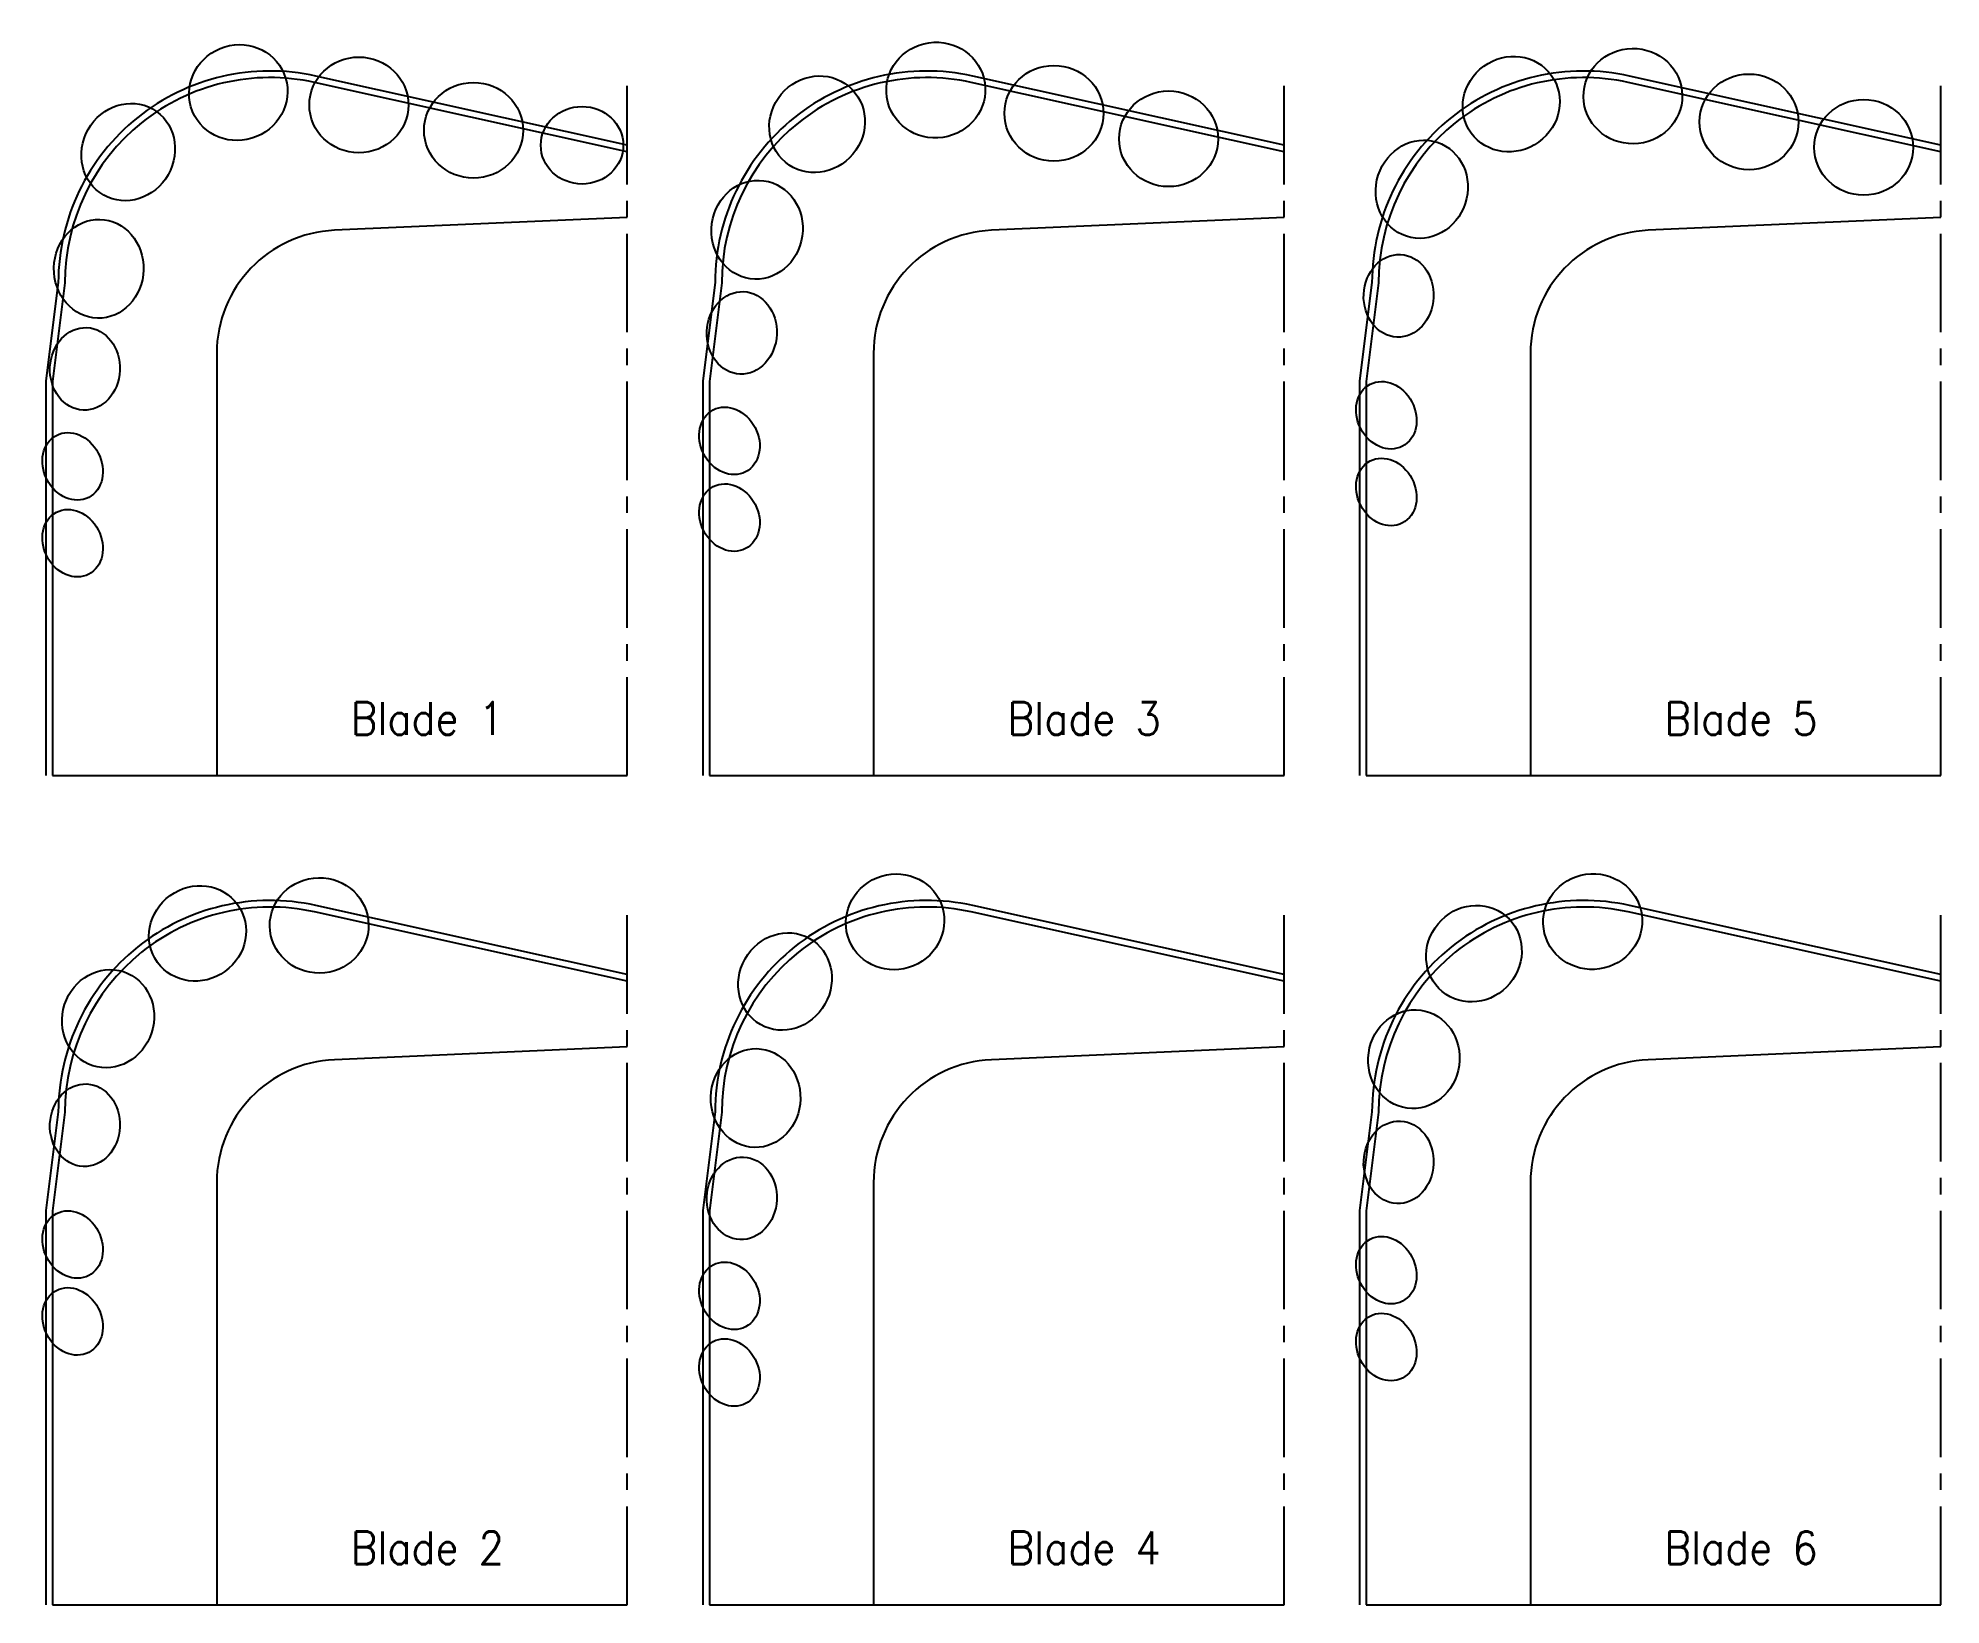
# Model space of a CAD drawing. Header units: inches. Extents: x 14.5 to 36.8, y 6.4 to 18.3.
# Drawn here: x 14.51 to 29, y 6.37 to 18.3 of the extents above; entities that cross this region are included whole.
import ezdxf

# ---------------------------------------------------------------- set-up
doc = ezdxf.new("R2010")
doc.units = ezdxf.units.IN
doc.header["$MEASUREMENT"] = 0
doc.linetypes.add('CENTER2', pattern=[1.125, 0.75, -0.125, 0.125, -0.125])
for name, color, linetype in [('Blade_1', 30, 'Continuous'), ('Blade_2', 52, 'Continuous'), ('Blade_3', 92, 'Continuous'), ('Blade_4', 132, 'Continuous'), ('Blade_5', 152, 'Continuous'), ('Blade_6', 190, 'Continuous'), ('CLine', 5, 'CENTER2'), ('Text', 3, 'Continuous')]:
    doc.layers.add(name, color=color, linetype=linetype)
doc.styles.add('RomanS', font='romans')

msp = doc.modelspace()

# ---------------------------------------------------------------- texts
at = {"layer": 'Text', "style": 'RomanS', "width": 0.9}
for s, p in [('Blade 1', (16.895, 12.997)), ('Blade 3', (21.895, 12.997)), ('Blade 5', (26.895, 12.997)), ('Blade 2', (16.895, 6.685)), ('Blade 4', (21.895, 6.685)), ('Blade 6', (26.895, 6.685))]:
    msp.add_text(s, height=0.25, dxfattribs=at).set_placement(p)

# ---------------------------------------------------------------- linework, layer by layer
for p, q in [((19, 17.435), (16.619, 17.963)), ((24, 17.435), (21.619, 17.963)), ((29, 17.435), (26.619, 17.963)), ((14.719, 16.438), (14.625, 15.687)), ((19.719, 16.438), (19.625, 15.687)), ((24.719, 16.438), (24.625, 15.687)), ((14.625, 15.687), (14.625, 12.687)), ((19.625, 15.687), (19.625, 12.687)), ((24.625, 15.687), (24.625, 12.687)), ((14.625, 12.687), (19, 12.687)), ((19.625, 12.687), (24, 12.687)), ((24.625, 12.687), (29, 12.687)), ((19, 11.123), (16.619, 11.65)), ((24, 11.123), (21.619, 11.65)), ((29, 11.123), (26.619, 11.65)), ((14.719, 10.125), (14.625, 9.375)), ((19.719, 10.125), (19.625, 9.375)), ((24.719, 10.125), (24.625, 9.375)), ((14.625, 9.375), (14.625, 6.375)), ((19.625, 9.375), (19.625, 6.375)), ((24.625, 9.375), (24.625, 6.375)), ((14.625, 6.375), (19, 6.375)), ((19.625, 6.375), (24, 6.375)), ((24.625, 6.375), (29, 6.375))]:
    msp.add_line(p, q)
at = {"color": 8}
for p, q in [((19, 17.486), (16.63, 18.012)), ((24, 17.486), (21.63, 18.012)), ((29, 17.486), (26.63, 18.012)), ((14.669, 16.441), (14.575, 15.691)), ((19.669, 16.441), (19.575, 15.691)), ((24.669, 16.441), (24.575, 15.691)), ((14.575, 15.691), (14.575, 12.687)), ((19.575, 15.691), (19.575, 12.687)), ((24.575, 15.691), (24.575, 12.687)), ((19, 11.174), (16.63, 11.699)), ((24, 11.174), (21.63, 11.699)), ((29, 11.174), (26.63, 11.699)), ((14.669, 10.128), (14.575, 9.378)), ((19.669, 10.128), (19.575, 9.378)), ((24.669, 10.128), (24.575, 9.378)), ((14.575, 9.378), (14.575, 6.375)), ((19.575, 9.378), (19.575, 6.375)), ((24.575, 9.378), (24.575, 6.375))]:
    msp.add_line(p, q, dxfattribs=at)
at = {"flags": 128}
for points in [[(19, 16.935), (16.772, 16.838, 0.401491), (15.875, 15.901), (15.875, 12.687)], [(24, 16.935), (21.772, 16.838, 0.401491), (20.875, 15.901), (20.875, 12.687)], [(29, 16.935), (26.772, 16.838, 0.401491), (25.875, 15.901), (25.875, 12.687)], [(19, 10.623), (16.772, 10.525, 0.401491), (15.875, 9.589), (15.875, 6.375)], [(24, 10.623), (21.772, 10.525, 0.401491), (20.875, 9.589), (20.875, 6.375)], [(29, 10.623), (26.772, 10.525, 0.401491), (25.875, 9.589), (25.875, 6.375)]]:
    msp.add_lwpolyline(points, format="xyb", dxfattribs=at)
at = {"color": 8}
for centre in [(16.281, 16.438), (21.281, 16.438), (26.281, 16.438), (16.281, 10.125), (21.281, 10.125), (26.281, 10.125)]:
    msp.add_arc(centre, 1.612, 77.5, 179.8885, dxfattribs=at)
for centre in [(16.281, 16.438), (21.281, 16.438), (26.281, 16.438), (16.281, 10.125), (21.281, 10.125), (26.281, 10.125)]:
    msp.add_arc(centre, 1.562, 77.5, 180)
at = {"layer": 'Blade_1'}
for centre, major_axis, ratio in [((16.039, 17.886), (0.348, 0.144), 0.963381), ((16.957, 17.792), (0.377, 0), 0.965926), ((17.83, 17.599), (0.377, 0), 0.965926), ((15.201, 17.433), (0.186, 0.328), 0.926588), ((18.656, 17.485), (0.314, 0), 0.939693), ((14.977, 16.545), (0.009, 0.376), 0.906782), ((14.872, 15.783), (0.014, 0.314), 0.84797), ((14.778, 15.041), (-0.123, 0.236), 0.825943), ((14.778, 14.456), (-0.123, 0.236), 0.825943)]:
    msp.add_ellipse(centre, major_axis=major_axis, ratio=ratio, dxfattribs=at)
at = {"layer": 'Blade_2'}
for centre, major_axis, ratio in [((15.729, 11.486), (0.305, 0.22), 0.948192), ((16.655, 11.547), (0.376, 0.005), 0.96592), ((15.048, 10.837), (0.117, 0.358), 0.923717), ((14.872, 10.026), (0.014, 0.314), 0.84797), ((14.778, 9.118), (-0.123, 0.236), 0.825943), ((14.778, 8.533), (-0.123, 0.236), 0.825943)]:
    msp.add_ellipse(centre, major_axis=major_axis, ratio=ratio, dxfattribs=at)
at = {"layer": 'Blade_3'}
for centre, major_axis, ratio in [((21.349, 17.905), (0.373, 0.055), 0.965233), ((20.445, 17.645), (0.241, 0.289), 0.944435), ((22.248, 17.728), (0.377, 0), 0.965926), ((23.121, 17.534), (0.377, 0), 0.965926), ((19.988, 16.842), (0.052, 0.373), 0.922522), ((19.872, 16.057), (0.014, 0.314), 0.847971), ((19.778, 15.235), (-0.123, 0.236), 0.825943), ((19.778, 14.651), (-0.123, 0.236), 0.825943)]:
    msp.add_ellipse(centre, major_axis=major_axis, ratio=ratio, dxfattribs=at)
at = {"layer": 'Blade_4'}
for centre, major_axis, ratio in [((21.039, 11.574), (0.348, 0.144), 0.963381), ((20.201, 11.12), (0.186, 0.328), 0.926588), ((19.977, 10.233), (0.009, 0.376), 0.906782), ((19.872, 9.47), (0.014, 0.314), 0.84797), ((19.778, 8.728), (-0.123, 0.236), 0.825943), ((19.778, 8.144), (-0.123, 0.236), 0.825943)]:
    msp.add_ellipse(centre, major_axis=major_axis, ratio=ratio, dxfattribs=at)
at = {"layer": 'Blade_5'}
for centre, major_axis, ratio in [((25.729, 17.798), (0.305, 0.22), 0.948192), ((26.655, 17.859), (0.376, 0.005), 0.96592), ((27.539, 17.663), (0.377, 0), 0.965926), ((28.412, 17.469), (0.377, 0), 0.965926), ((25.048, 17.15), (0.117, 0.358), 0.923717), ((24.872, 16.339), (0.014, 0.314), 0.847971), ((24.778, 15.43), (-0.123, 0.236), 0.825943), ((24.778, 14.846), (-0.123, 0.236), 0.825943)]:
    msp.add_ellipse(centre, major_axis=major_axis, ratio=ratio, dxfattribs=at)
at = {"layer": 'Blade_6'}
for centre, major_axis, ratio in [((26.349, 11.576), (0.373, 0.055), 0.965233), ((25.445, 11.332), (0.241, 0.289), 0.944435), ((24.988, 10.529), (0.052, 0.373), 0.922522), ((24.872, 9.744), (0.014, 0.314), 0.84797), ((24.778, 8.923), (-0.123, 0.236), 0.825943), ((24.778, 8.338), (-0.123, 0.236), 0.825943)]:
    msp.add_ellipse(centre, major_axis=major_axis, ratio=ratio, dxfattribs=at)
at = {"layer": 'CLine'}
for p, q in [((19, 12.687), (19, 18)), ((24, 12.687), (24, 18)), ((29, 12.687), (29, 18)), ((19, 6.375), (19, 11.687)), ((24, 6.375), (24, 11.687)), ((29, 6.375), (29, 11.687))]:
    msp.add_line(p, q, dxfattribs=at)

msp.set_redraw_order([(e.dxf.handle, doc.entitydb.next_handle()) for e in msp.query("TEXT MTEXT ATTDEF DIMENSION ARC_DIMENSION")])  # texts and dimensions are drawn at this point

doc.saveas('drawing.dxf')
